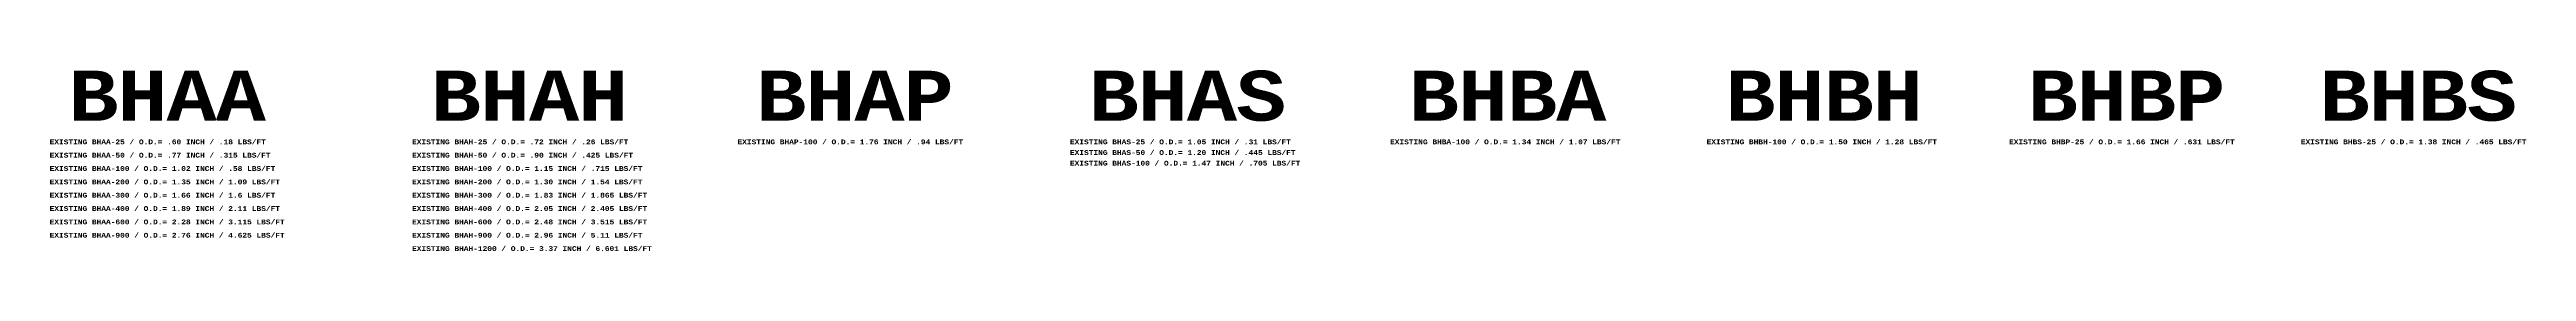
# Model space of a CAD drawing. Header units: feet. Extents: x -16154 to 3860, y -1534289809 to -1534279773.
# Drawn here: x -7150 to -2517, y -1534281066 to -1534280726 of the extents above; entities that cross this region are included whole.
import ezdxf

# ---------------------------------------------------------------- set-up
doc = ezdxf.new("R2010")
doc.units = ezdxf.units.FT
doc.header["$MEASUREMENT"] = 0
doc.layers.add('Level 6', color=7, linetype='Continuous', lineweight=0)
doc.styles.add('TelcoFixed', font='font000.shx', dxfattribs={"height": 9})

msp = doc.modelspace()

# ---------------------------------------------------------------- texts
at = {"layer": 'Level 6', "color": 150, "linetype": 'Continuous', "lineweight": 0, "attachment_point": 1, "line_spacing_factor": 0.9, "style": 'TelcoFixed', "bg_fill": 3, "box_fill_scale": 1, "bg_fill_color": 178, "bg_fill_transparency": 0}
for s, insert, char_height in [('\\fCourier New|b1|i0|c00|p54;\\T0.979;BHAA', (-7115.3, -1534280727.3), 93.67), ('\\fCourier New|b1|i0|c00|p54;\\T0.979;BHAH', (-6437.3, -1534280727.3), 93.67), ('\\fCourier New|b1|i0|c00|p54;\\T0.979;BHAP', (-5828.7, -1534280727.3), 93.67), ('\\fCourier New|b1|i0|c00|p54;\\T0.979;BHAS', (-5206.8, -1534280727.3), 93.67), ('\\fCourier New|b1|i0|c00|p54;\\T0.979;BHBA', (-4608, -1534280727.3), 93.67), ('\\fCourier New|b1|i0|c00|p54;\\T0.979;BHBH', (-4015.9, -1534280727.3), 93.67), ('\\fCourier New|b1|i0|c00|p54;\\T0.979;BHBP', (-3450.3, -1534280727.3), 93.67), ('\\fCourier New|b1|i0|c00|p54;\\T0.979;BHBS', (-2904.4, -1534280727.3), 93.67), ('\\fCourier New|b1|i0|c00|p54;\\T0.979;EXISTING BHAH-25 / O.D.= .72 INCH / .26 LBS/FT', (-6472.4, -1534280856.3), 8.964), ('\\fCourier New|b1|i0|c00|p54;\\T0.979;EXISTING BHAP-100 / O.D.= 1.76 INCH / .94 LBS/FT', (-5863.7, -1534280856.3), 8.964), ('\\fCourier New|b1|i0|c00|p54;\\T0.979;EXISTING BHAS-25 / O.D.= 1.05 INCH / .31 LBS/FT', (-5241.9, -1534280856.3), 8.964), ('\\fCourier New|b1|i0|c00|p54;\\T0.979;EXISTING BHBA-100 / O.D.= 1.34 INCH / 1.07 LBS/FT', (-4643.1, -1534280856.3), 8.964), ('\\fCourier New|b1|i0|c00|p54;\\T0.979;EXISTING BHBH-100 / O.D.= 1.50 INCH / 1.28 LBS/FT', (-4051, -1534280856.3), 8.964), ('\\fCourier New|b1|i0|c00|p54;\\T0.979;EXISTING BHBP-25 / O.D.= 1.66 INCH / .631 LBS/FT', (-3485.3, -1534280856.3), 8.964), ('\\fCourier New|b1|i0|c00|p54;\\T0.979;EXISTING BHBS-25 / O.D.= 1.38 INCH / .465 LBS/FT', (-2939.5, -1534280856.3), 8.964), ('{\\fCourier New|b1|i0|c0|p54;\\T0.979;EXISTING BHAA-100 / O.D.= 1.02 INCH / .58 LBS/FT}', (-7150.4, -1534280906.3), 8.964), ('\\fCourier New|b1|i0|c00|p54;\\T0.979;EXISTING BHAH-100 / O.D.= 1.15 INCH / .715 LBS/FT', (-6472.4, -1534280906.3), 8.964), ('{\\fCourier New|b1|i0|c0|p54;\\T0.979;EXISTING BHAS-100 / O.D.= 1.47 INCH / .705 LBS/FT}', (-5241.9, -1534280896.3), 8.964), ('\\fCourier New|b1|i0|c00|p54;\\T0.979;EXISTING BHAA-300 / O.D.= 1.66 INCH / 1.6 LBS/FT', (-7150.4, -1534280956.4), 8.964), ('\\fCourier New|b1|i0|c00|p54;\\T0.979;EXISTING BHAH-1200 / O.D.= 3.37 INCH / 6.601 LBS/FT', (-6472.4, -1534281056.5), 8.964)]:
    msp.add_mtext(s, dxfattribs=dict(at, insert=insert, char_height=char_height))

# ---------------------------------------------------------------- next in the draw order: texts
at = {"layer": 'Level 6', "color": 150, "linetype": 'Continuous', "lineweight": 0, "char_height": 8.964, "attachment_point": 1, "line_spacing_factor": 0.9, "style": 'TelcoFixed', "bg_fill": 3, "box_fill_scale": 1, "bg_fill_color": 178, "bg_fill_transparency": 0}
for s, insert in [('\\fCourier New|b1|i0|c00|p54;\\T0.979;EXISTING BHAA-50 / O.D.= .77 INCH / .315 LBS/FT', (-7150.4, -1534280881.3)), ('\\fCourier New|b1|i0|c00|p54;\\T0.979;EXISTING BHAH-50 / O.D.= .90 INCH / .425 LBS/FT', (-6472.4, -1534280881.3)), ('{\\fCourier New|b1|i0|c0|p54;\\T0.979;EXISTING BHAS-50 / O.D.= 1.20 INCH / .445 LBS/FT}', (-5241.9, -1534280876.3)), ('\\fCourier New|b1|i0|c00|p54;\\T0.979;EXISTING BHAA-200 / O.D.= 1.35 INCH / 1.09 LBS/FT', (-7150.4, -1534280931.4)), ('\\fCourier New|b1|i0|c00|p54;\\T0.979;EXISTING BHAH-200 / O.D.= 1.30 INCH / 1.54 LBS/FT', (-6472.4, -1534280931.4)), ('\\fCourier New|b1|i0|c00|p54;\\T0.979;EXISTING BHAA-400 / O.D.= 1.89 INCH / 2.11 LBS/FT', (-7150.4, -1534280981.4))]:
    msp.add_mtext(s, dxfattribs=dict(at, insert=insert))

# ---------------------------------------------------------------- next in the draw order: texts
for s, insert in [('\\fCourier New|b1|i0|c00|p54;\\T0.979;EXISTING BHAA-25 / O.D.= .60 INCH / .18 LBS/FT', (-7150.4, -1534280856.3)), ('\\fCourier New|b1|i0|c00|p54;\\T0.979;EXISTING BHAH-300 / O.D.= 1.83 INCH / 1.865 LBS/FT', (-6472.4, -1534280956.4)), ('\\fCourier New|b1|i0|c00|p54;\\T0.979;EXISTING BHAA-600 / O.D.= 2.28 INCH / 3.115 LBS/FT', (-7150.4, -1534281006.5))]:
    msp.add_mtext(s, dxfattribs=dict(at, insert=insert))

# ---------------------------------------------------------------- next in the draw order: texts
for s, insert in [('\\fCourier New|b1|i0|c00|p54;\\T0.979;EXISTING BHAH-400 / O.D.= 2.05 INCH / 2.405 LBS/FT', (-6472.4, -1534280981.4)), ('\\fCourier New|b1|i0|c00|p54;\\T0.979;EXISTING BHAA-900 / O.D.= 2.76 INCH / 4.625 LBS/FT', (-7150.4, -1534281031.5))]:
    msp.add_mtext(s, dxfattribs=dict(at, insert=insert))

# ---------------------------------------------------------------- next in the draw order: texts
at = {"layer": 'Level 6', "color": 150, "linetype": 'Continuous', "lineweight": 0, "insert": (-6472.4, -1534281006.5), "char_height": 8.964, "attachment_point": 1, "line_spacing_factor": 0.9, "style": 'TelcoFixed', "bg_fill": 3, "box_fill_scale": 1, "bg_fill_color": 178, "bg_fill_transparency": 0}
msp.add_mtext('\\fCourier New|b1|i0|c00|p54;\\T0.979;EXISTING BHAH-600 / O.D.= 2.48 INCH / 3.515 LBS/FT', dxfattribs=at)

# ---------------------------------------------------------------- next in the draw order: texts
at = {"layer": 'Level 6', "color": 150, "linetype": 'Continuous', "lineweight": 0, "insert": (-6472.4, -1534281031.5), "char_height": 8.964, "attachment_point": 1, "line_spacing_factor": 0.9, "style": 'TelcoFixed', "bg_fill": 3, "box_fill_scale": 1, "bg_fill_color": 178, "bg_fill_transparency": 0}
msp.add_mtext('\\fCourier New|b1|i0|c00|p54;\\T0.979;EXISTING BHAH-900 / O.D.= 2.96 INCH / 5.11 LBS/FT', dxfattribs=at)

doc.saveas('drawing.dxf')
